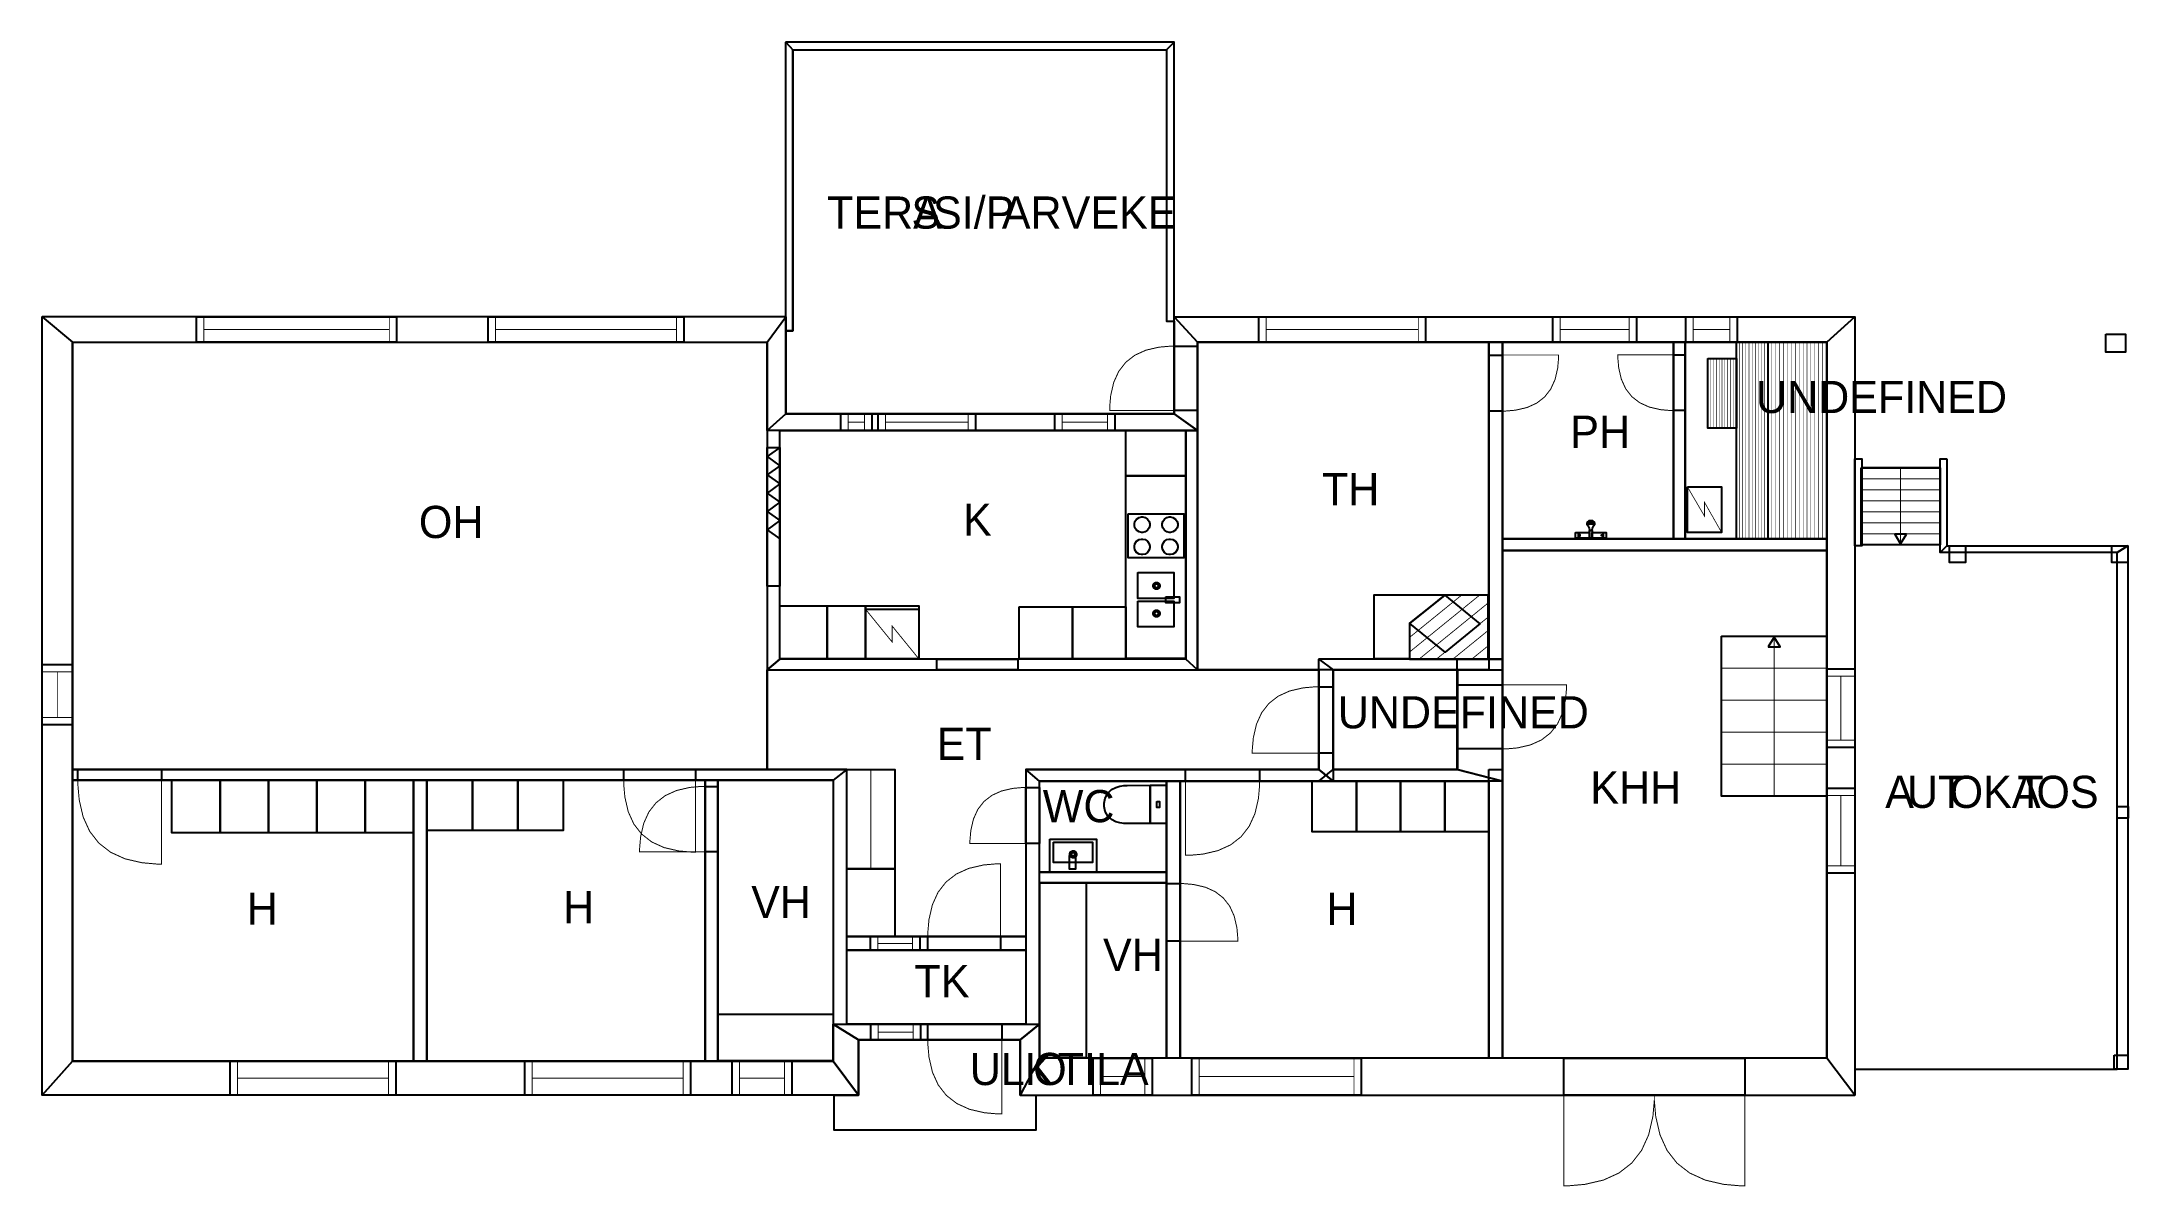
# Model space of a CAD drawing. Extents: x 1.4 to 23.7, y 0 to 12.2.
import ezdxf

# ---------------------------------------------------------------- set-up
doc = ezdxf.new("R2010")
doc.units = 0
doc.layers.get('0').update_dxf_attribs({"linetype": 'CONTINUOUS'})

msp = doc.modelspace()

# ---------------------------------------------------------------- texts
at = {"color": 0}
for s, p in [('TERA', (9.78535, 10.2342)), ('S', (10.6867, 10.2342)), ('SI/P', (10.9179, 10.2342)), ('ARVEKE', (11.6526, 10.2342)), ('UNDEFINED', (19.7089, 8.26511)), ('PH', (17.7247, 7.8935)), ('TH', (15.0724, 7.28036)), ('OH', (5.42507, 6.93022)), ('K', (11.2379, 6.95469)), ('UNDEFINED', (15.2415, 4.89782)), ('ET', (10.9561, 4.56121)), ('WC', (12.0898, 3.89571)), ('KHH', (17.9386, 4.09494)), ('A', (21.0892, 4.04801)), ('UT', (21.3225, 4.04801)), ('OKA', (21.7776, 4.04801)), ('T', (22.501, 4.04801)), ('OS', (22.7046, 4.04801)), ('H', (3.58729, 2.80128)), ('H', (6.96638, 2.81582)), ('VH', (8.97521, 2.87221)), ('H', (15.1193, 2.79968)), ('VH', (12.7337, 2.30864)), ('TK', (10.7193, 2.02658)), ('ULK', (11.3102, 1.08879)), ('O', (11.9878, 1.08879)), ('TILA', (12.2501, 1.08879))]:
    msp.add_text(s, height=0.34375, dxfattribs=at).set_placement(p)

# ---------------------------------------------------------------- linework, layer by layer
at = {"color": 0}
for points, const_width in [([(9.41812, 12.144), (13.4104, 12.144), (13.4938, 12.2273), (9.34521, 12.2273), (9.41812, 12.144)], 0.002083), ([(9.34521, 9.14274), (9.34521, 12.2273), (9.41812, 12.144), (9.41812, 9.14274), (9.34521, 9.14274)], 0.002083), ([(13.4104, 12.144), (13.4104, 9.24511), (13.4938, 9.24511), (13.4938, 12.2273), (13.4104, 12.144)], 0.002083), ([(9.34521, 9.29118), (1.40147, 9.29118), (1.72439, 9.02035), (9.14729, 9.02035), (9.34521, 9.29118)], 0.002083), ([(1.72439, 9.02035), (1.72439, 1.34543), (1.40147, 0.980849), (1.40147, 9.29118), (1.72439, 9.02035)], 0.002083), ([(3.05018, 9.29118), (5.1875, 9.29118), (5.1875, 9.02035), (3.05018, 9.02035), (3.05018, 9.29118)], 0.010417), ([(3.05018, 9.29118), (5.1875, 9.29118), (5.1875, 9.02035), (3.05018, 9.02035), (3.05018, 9.29118)], 0.010417), ([(6.16644, 9.29118), (8.25646, 9.29118), (8.25646, 9.02035), (6.16644, 9.02035), (6.16644, 9.29118)], 0.010417), ([(6.16644, 9.29118), (8.25646, 9.29118), (8.25646, 9.02035), (6.16644, 9.02035), (6.16644, 9.29118)], 0.010417), ([(9.14729, 8.07856), (9.14729, 9.02035), (9.34521, 9.29118), (9.34521, 8.25564), (9.14729, 8.07856)], 0.002083), ([(20.4642, 9.02035), (13.7423, 9.02035), (13.4921, 9.29118), (20.7663, 9.29118), (20.4642, 9.02035)], 0.002083), ([(13.7423, 9.02035), (13.7423, 8.07856), (13.4921, 8.25564), (13.4921, 9.29118), (13.7423, 9.02035)], 0.002083), ([(14.399, 9.29118), (16.1799, 9.29118), (16.1799, 9.02035), (14.399, 9.02035), (14.399, 9.29118)], 0.010417), ([(14.399, 9.29118), (16.1799, 9.29118), (16.1799, 9.02035), (14.399, 9.02035), (14.399, 9.29118)], 0.010417), ([(17.5385, 9.29118), (18.4318, 9.29118), (18.4318, 9.02035), (17.5385, 9.02035), (17.5385, 9.29118)], 0.010417), ([(17.5385, 9.29118), (18.4318, 9.29118), (18.4318, 9.02035), (17.5385, 9.02035), (17.5385, 9.29118)], 0.010417), ([(18.9586, 9.29118), (19.5069, 9.29118), (19.5069, 9.02035), (18.9586, 9.02035), (18.9586, 9.29118)], 0.010417), ([(18.9586, 9.29118), (19.5069, 9.29118), (19.5069, 9.02035), (18.9586, 9.02035), (18.9586, 9.29118)], 0.010417), ([(20.4642, 1.37668), (20.4642, 9.02035), (20.7663, 9.29118), (20.7663, 0.980849), (20.4642, 1.37668)], 0.002083), ([(13.4921, 8.97922), (13.4518, 8.97922), (13.331, 8.96853), (13.1913, 8.93631), (13.0732, 8.8826), (12.9766, 8.8074), (12.9014, 8.71078), (12.8477, 8.59261), (12.8155, 8.45301), (12.8048, 8.33219), (12.8048, 8.29189), (13.4921, 8.29189), (13.4921, 8.97922)], 0.010417), ([(13.4921, 8.97922), (13.7423, 8.97922), (13.7423, 8.29189), (13.4921, 8.29189), (13.4921, 8.97922)], 0.010417), ([(13.4921, 8.97922), (13.7423, 8.97922), (13.7423, 8.29189), (13.4921, 8.29189), (13.4921, 8.97922)], 0.010417), ([(16.8554, 9.02035), (17.0012, 9.02035), (17.0012, 5.63857), (16.8554, 5.63857), (16.8554, 9.02035)], 0.002083), ([(18.8286, 9.02035), (18.9536, 9.02035), (18.9536, 6.92204), (18.8286, 6.92204), (18.8286, 9.02035)], 0.002083), ([(19.4999, 9.0204), (19.4999, 6.92176), (19.8354, 6.92176), (19.8354, 9.0204), (19.4999, 9.0204)], 0.010417), ([(19.8371, 9.0204), (19.8371, 6.92301), (20.4621, 6.92301), (20.4621, 9.0204), (19.8371, 9.0204)], 0.010417), ([(16.8554, 8.88482), (17.0012, 8.88482), (17.0012, 8.28651), (16.8554, 8.28651), (16.8554, 8.88482)], 0.010417), ([(16.8554, 8.88482), (17.0012, 8.88482), (17.0012, 8.28651), (16.8554, 8.28651), (16.8554, 8.88482)], 0.010417), ([(17.0012, 8.28651), (17.0362, 8.28651), (17.1414, 8.2959), (17.2629, 8.32394), (17.3658, 8.37067), (17.45, 8.43608), (17.5154, 8.52024), (17.5622, 8.6231), (17.5903, 8.74462), (17.5996, 8.84978), (17.5996, 8.88482), (17.0012, 8.88482), (17.0012, 8.28651)], 0.010417), ([(18.8286, 8.29189), (18.7936, 8.29189), (18.6889, 8.30122), (18.5679, 8.32915), (18.4656, 8.37571), (18.3818, 8.44081), (18.3167, 8.52458), (18.2701, 8.62696), (18.2422, 8.74794), (18.2329, 8.85265), (18.2329, 8.88753), (18.8286, 8.88753), (18.8286, 8.29189)], 0.010417), ([(18.8286, 8.88753), (18.9536, 8.88753), (18.9536, 8.29189), (18.8286, 8.29189), (18.8286, 8.88753)], 0.010417), ([(18.8286, 8.88753), (18.9536, 8.88753), (18.9536, 8.29189), (18.8286, 8.29189), (18.8286, 8.88753)], 0.010417), ([(19.1925, 8.84799), (19.1925, 8.10433), (19.4989, 8.10433), (19.4989, 8.84799), (19.1925, 8.84799)], 0.010417), ([(13.7423, 8.07856), (9.14729, 8.07856), (9.34521, 8.25564), (13.4921, 8.25564), (13.7423, 8.07856)], 0.002083), ([(9.93321, 8.25564), (10.2625, 8.25564), (10.2625, 8.07856), (9.93321, 8.07856), (9.93321, 8.25564)], 0.010417), ([(9.93321, 8.25564), (10.2625, 8.25564), (10.2625, 8.07856), (9.93321, 8.07856), (9.93321, 8.25564)], 0.010417), ([(10.3308, 8.25564), (11.3695, 8.25564), (11.3695, 8.07856), (10.3308, 8.07856), (10.3308, 8.25564)], 0.010417), ([(10.3308, 8.25564), (11.3695, 8.25564), (11.3695, 8.07856), (10.3308, 8.07856), (10.3308, 8.25564)], 0.010417), ([(12.218, 8.25564), (12.8589, 8.25564), (12.8589, 8.07856), (12.218, 8.07856), (12.218, 8.25564)], 0.010417), ([(12.218, 8.25564), (12.8589, 8.25564), (12.8589, 8.07856), (12.218, 8.07856), (12.218, 8.25564)], 0.010417), ([(9.14729, 8.07856), (9.14729, 5.52399), (9.28271, 5.63857), (9.28271, 8.07856), (9.14729, 8.07856)], 0.002083), ([(12.9779, 8.07856), (12.9779, 7.59565), (13.616, 7.59565), (13.616, 8.07856), (12.9779, 8.07856)], 0.010417), ([(13.7423, 8.07856), (13.7423, 5.52399), (13.6173, 5.63857), (13.6173, 8.07856), (13.7423, 8.07856)], 0.002083), ([(9.14729, 7.8986), (9.28271, 7.8986), (9.28271, 6.41764), (9.14729, 6.41764), (9.14729, 7.8986)], 0.010417), ([(12.9771, 7.59571), (12.9771, 5.64236), (13.617, 5.64236), (13.617, 7.59571), (12.9771, 7.59571)], 0.010417), ([(20.7663, 7.77746), (20.8392, 7.77746), (20.8392, 6.84788), (20.7663, 6.84788), (20.7663, 7.77746)], 0.002083), ([(20.8312, 7.67919), (21.6758, 7.67919), (21.6758, 6.85721), (20.8312, 6.85721), (20.8312, 7.67919)], 0.010417), ([(21.7485, 7.77746), (21.7485, 6.84788), (21.6756, 6.77496), (21.6756, 7.77746), (21.7485, 7.77746)], 0.002083), ([(18.9767, 7.47575), (18.9767, 6.99013), (19.3412, 6.99013), (19.3412, 7.47575), (18.9767, 7.47575)], 0.008094), ([(13.003, 7.18815), (13.003, 6.71778), (13.596, 6.71778), (13.596, 7.18815), (13.003, 7.18815)], 0.010417), ([(13.1512, 6.99018), (13.1431, 6.99018), (13.1187, 6.99675), (13.0922, 7.0146), (13.0744, 7.04107), (13.0679, 7.06543), (13.0679, 7.07351), (13.0679, 7.08165), (13.0744, 7.10596), (13.0922, 7.13243), (13.1187, 7.15033), (13.1431, 7.15685), (13.1512, 7.15685), (13.1593, 7.15685), (13.1836, 7.15033), (13.2101, 7.13243), (13.228, 7.10596), (13.2345, 7.08165), (13.2345, 7.07351), (13.2345, 7.06543), (13.228, 7.04107), (13.2101, 7.0146), (13.1836, 6.99675), (13.1593, 6.99018), (13.1512, 6.99018)], 0.010417), ([(13.4475, 6.99018), (13.4393, 6.99018), (13.415, 6.99675), (13.3886, 7.0146), (13.3707, 7.04107), (13.3642, 7.06543), (13.3642, 7.07351), (13.3642, 7.08165), (13.3707, 7.10596), (13.3886, 7.13243), (13.415, 7.15033), (13.4393, 7.15685), (13.4475, 7.15685), (13.4556, 7.15685), (13.4799, 7.15033), (13.5064, 7.13243), (13.5242, 7.10596), (13.5308, 7.08165), (13.5308, 7.07351), (13.5308, 7.06543), (13.5242, 7.04107), (13.5064, 7.0146), (13.4799, 6.99675), (13.4556, 6.99018), (13.4475, 6.99018)], 0.010417), ([(13.1512, 6.75299), (13.1431, 6.75299), (13.1187, 6.75956), (13.0922, 6.7774), (13.0744, 6.80393), (13.0679, 6.82824), (13.0679, 6.83632), (13.0679, 6.84446), (13.0744, 6.86882), (13.0922, 6.89529), (13.1187, 6.91314), (13.1431, 6.91965), (13.1512, 6.91965), (13.1593, 6.91965), (13.1836, 6.91314), (13.2101, 6.89529), (13.228, 6.86882), (13.2345, 6.84446), (13.2345, 6.83632), (13.2345, 6.82824), (13.228, 6.80393), (13.2101, 6.7774), (13.1836, 6.75956), (13.1593, 6.75299), (13.1512, 6.75299)], 0.010417), ([(13.4475, 6.75299), (13.4393, 6.75299), (13.415, 6.75956), (13.3886, 6.7774), (13.3707, 6.80393), (13.3642, 6.82824), (13.3642, 6.83632), (13.3642, 6.84446), (13.3707, 6.86882), (13.3886, 6.89529), (13.415, 6.91314), (13.4393, 6.91965), (13.4475, 6.91965), (13.4556, 6.91965), (13.4799, 6.91314), (13.5064, 6.89529), (13.5242, 6.86882), (13.5308, 6.84446), (13.5308, 6.83632), (13.5308, 6.82824), (13.5242, 6.80393), (13.5064, 6.7774), (13.4799, 6.75956), (13.4556, 6.75299), (13.4475, 6.75299)], 0.010417), ([(17.0012, 6.92204), (20.4642, 6.92204), (20.4642, 6.79704), (17.0012, 6.79704), (17.0012, 6.92204)], 0.002083), ([(17.78, 6.99078), (17.8154, 6.99078), (17.8154, 6.92719), (17.78, 6.92719), (17.78, 6.99078)], 0.010417), ([(17.8154, 6.95953), (17.8186, 6.95833), (17.8282, 6.95443), (17.831, 6.95324), (17.831, 6.95324), (17.831, 6.95469), (17.831, 6.95899), (17.831, 6.96332), (17.831, 6.96474), (17.831, 6.96474), (17.8286, 6.96408), (17.8186, 6.96072), (17.8154, 6.95953)], 0.010417), ([(17.8143, 6.99078), (17.9311, 6.99078), (17.9311, 6.92719), (17.8143, 6.92719), (17.8143, 6.99078)], 0.010417), ([(17.9592, 6.92719), (17.9311, 6.92719), (17.9311, 7.01053), (17.9381, 7.01053), (17.9539, 7.01053), (17.9592, 7.01053), (17.9592, 6.98969), (17.9592, 6.94282), (17.9592, 6.92719)], 0.010417), ([(17.9592, 6.99078), (18.0758, 6.99078), (18.0758, 6.92719), (17.9592, 6.92719), (17.9592, 6.99078)], 0.010417), ([(18.0758, 6.95953), (18.0725, 6.95828), (18.0629, 6.95443), (18.0601, 6.95324), (18.0601, 6.95324), (18.0601, 6.95469), (18.0601, 6.95899), (18.0601, 6.96332), (18.0601, 6.96474), (18.0601, 6.96474), (18.0625, 6.96408), (18.0725, 6.96072), (18.0758, 6.95953)], 0.010417), ([(18.0758, 6.99078), (18.1092, 6.99078), (18.1092, 6.92719), (18.0758, 6.92719), (18.0758, 6.99078)], 0.010417), ([(21.7485, 6.84788), (23.6819, 6.84788), (23.5674, 6.77496), (21.6756, 6.77496), (21.7485, 6.84788)], 0.002083), ([(23.6819, 6.84788), (23.6819, 1.25949), (23.5674, 1.25949), (23.5674, 6.77496), (23.6819, 6.84788)], 0.002083), ([(13.1056, 6.56304), (13.1056, 6.28635), (13.4905, 6.28635), (13.4905, 6.56304), (13.1056, 6.56304)], 0.010417), ([(13.1047, 6.25722), (13.1047, 5.98053), (13.4894, 5.98053), (13.4894, 6.25722), (13.1047, 6.25722)], 0.010417), ([(13.3047, 6.38385), (13.2982, 6.38385), (13.2789, 6.39453), (13.2682, 6.4139), (13.2682, 6.42031), (13.2682, 6.42676), (13.2789, 6.44613), (13.2982, 6.45676), (13.3047, 6.45676), (13.3111, 6.45676), (13.3305, 6.44613), (13.3412, 6.42676), (13.3412, 6.42031), (13.3412, 6.4139), (13.3305, 6.39453), (13.3111, 6.38385), (13.3047, 6.38385)], 0.008333), ([(13.3047, 6.39947), (13.301, 6.39947), (13.2899, 6.4056), (13.2839, 6.41667), (13.2839, 6.42031), (13.2839, 6.42399), (13.2899, 6.43506), (13.301, 6.44114), (13.3047, 6.44114), (13.3083, 6.44114), (13.3194, 6.43506), (13.3255, 6.42399), (13.3255, 6.42031), (13.3255, 6.41667), (13.3194, 6.4056), (13.3083, 6.39947), (13.3047, 6.39947)], 0.008333), ([(13.4042, 6.30094), (13.4042, 6.23844), (13.55, 6.23844), (13.55, 6.30094), (13.4042, 6.30094)], 0.010417), ([(16.3867, 6.32226), (16.0074, 6.02197), (16.0061, 5.63867), (15.63, 5.63867), (15.63, 6.32449), (16.3867, 6.32226)], 0.010417), ([(16.0072, 6.01731), (16.0072, 5.63861), (16.8486, 5.63861), (16.8486, 6.32189), (16.3861, 6.32189), (16.0072, 6.01731)], 0.00911), ([(16.3832, 6.31972), (16.7601, 6.01476), (16.3875, 5.71326), (16.0106, 6.01828), (16.3832, 6.31972)], 0.00911), ([(9.28267, 6.20714), (9.7856, 6.20714), (9.7856, 5.63976), (9.28267, 5.63976), (9.28267, 6.20714)], 0.010417), ([(9.7856, 6.20714), (10.1953, 6.20714), (10.1953, 5.63976), (9.7856, 5.63976), (9.7856, 6.20714)], 0.010417), ([(10.1953, 6.20643), (10.767, 6.20643), (10.767, 5.63906), (10.1953, 5.63906), (10.1953, 6.20643)], 0.009529), ([(10.1953, 6.20643), (10.767, 6.20643), (10.767, 6.16862), (10.1953, 6.16862), (10.1953, 6.20643)], 0.009529), ([(11.8387, 6.19467), (12.4079, 6.19467), (12.4079, 5.64068), (11.8387, 5.64068), (11.8387, 6.19467)], 0.010417), ([(12.4079, 6.19467), (12.9771, 6.19467), (12.9771, 5.64068), (12.4079, 5.64068), (12.4079, 6.19467)], 0.010417), ([(13.3047, 6.08772), (13.2982, 6.08772), (13.2789, 6.09842), (13.2682, 6.11778), (13.2682, 6.12418), (13.2682, 6.13064), (13.2789, 6.15001), (13.2982, 6.16064), (13.3047, 6.16064), (13.3111, 6.16064), (13.3305, 6.15001), (13.3412, 6.13064), (13.3412, 6.12418), (13.3412, 6.11778), (13.3305, 6.09842), (13.3111, 6.08772), (13.3047, 6.08772)], 0.008333), ([(13.3047, 6.10335), (13.301, 6.10335), (13.2899, 6.10949), (13.2839, 6.12056), (13.2839, 6.12418), (13.2839, 6.12788), (13.2899, 6.13894), (13.301, 6.14501), (13.3047, 6.14501), (13.3083, 6.14501), (13.3194, 6.13894), (13.3255, 6.12788), (13.3255, 6.12418), (13.3255, 6.12056), (13.3194, 6.10949), (13.3083, 6.10335), (13.3047, 6.10335)], 0.008333), ([(19.3412, 5.88265), (20.4642, 5.88265), (20.4642, 4.17399), (19.3412, 4.17399), (19.3412, 5.88265)], 0.010417), ([(1.40147, 5.58089), (1.72439, 5.58089), (1.72439, 4.93668), (1.40147, 4.93668), (1.40147, 5.58089)], 0.010417), ([(1.40147, 5.58089), (1.72439, 5.58089), (1.72439, 4.93668), (1.40147, 4.93668), (1.40147, 5.58089)], 0.010417), ([(13.6173, 5.63857), (9.28271, 5.63857), (9.14729, 5.52399), (13.7423, 5.52399), (13.6173, 5.63857)], 0.002083), ([(10.9569, 5.63857), (11.8233, 5.63857), (11.8233, 5.52399), (10.9569, 5.52399), (10.9569, 5.63857)], 0.010417), ([(17.0003, 5.63857), (15.0371, 5.63857), (15.1933, 5.52399), (17.0003, 5.52399), (17.0003, 5.63857)], 0.002083), ([(15.1933, 5.52399), (15.1933, 4.33376), (15.0371, 4.45876), (15.0371, 5.63857), (15.1933, 5.52399)], 0.002083), ([(17.0012, 5.63857), (17.0012, 4.33376), (16.5182, 4.45876), (16.5182, 5.63857), (17.0012, 5.63857)], 0.002083), ([(16.5182, 5.36182), (17.0012, 5.36182), (17.0012, 4.6785), (16.5182, 4.6785), (16.5182, 5.36182)], 0.010417), ([(16.5182, 5.36182), (17.0012, 5.36182), (17.0012, 4.6785), (16.5182, 4.6785), (16.5182, 5.36182)], 0.010417), ([(17.0012, 4.6785), (17.0412, 4.6785), (17.1614, 4.68918), (17.3001, 4.72125), (17.4176, 4.77463), (17.5137, 4.84933), (17.5885, 4.94542), (17.6418, 5.06288), (17.6739, 5.20167), (17.6846, 5.32178), (17.6846, 5.36182), (17.0012, 5.36182), (17.0012, 4.6785)], 0.010417), ([(20.4642, 5.53494), (20.7663, 5.53494), (20.7663, 4.69325), (20.4642, 4.69325), (20.4642, 5.53494)], 0.010417), ([(20.4642, 5.53494), (20.7663, 5.53494), (20.7663, 4.69325), (20.4642, 4.69325), (20.4642, 5.53494)], 0.010417), ([(15.0371, 5.34147), (14.9956, 5.34147), (14.871, 5.3304), (14.7269, 5.29719), (14.6051, 5.24181), (14.5054, 5.16428), (14.4279, 5.06461), (14.3725, 4.94276), (14.3393, 4.79883), (14.3282, 4.67421), (14.3282, 4.63265), (15.0371, 4.63265), (15.0371, 5.34147)], 0.010417), ([(15.0371, 5.34147), (15.1933, 5.34147), (15.1933, 4.63265), (15.0371, 4.63265), (15.0371, 5.34147)], 0.010417), ([(15.0371, 5.34147), (15.1933, 5.34147), (15.1933, 4.63265), (15.0371, 4.63265), (15.0371, 5.34147)], 0.010417), ([(1.72439, 4.45796), (9.99729, 4.45796), (9.85146, 4.34337), (1.72439, 4.34337), (1.72439, 4.45796)], 0.002083), ([(1.78271, 4.45796), (2.67708, 4.45796), (2.67708, 4.34337), (1.78271, 4.34337), (1.78271, 4.45796)], 0.010417), ([(1.78271, 4.45796), (2.67708, 4.45796), (2.67708, 4.34337), (1.78271, 4.34337), (1.78271, 4.45796)], 0.010417), ([(7.61356, 4.45796), (8.3801, 4.45796), (8.3801, 4.34337), (7.61356, 4.34337), (7.61356, 4.45796)], 0.010417), ([(7.61356, 4.45796), (8.3801, 4.45796), (8.3801, 4.34337), (7.61356, 4.34337), (7.61356, 4.45796)], 0.010417), ([(9.85146, 4.34337), (9.85146, 1.73839), (9.99729, 1.73839), (9.99729, 4.45796), (9.85146, 4.34337)], 0.002083), ([(9.9981, 4.45731), (9.9981, 3.39833), (10.508, 3.39833), (10.508, 4.45731), (9.9981, 4.45731)], 0.010417), ([(11.9099, 4.45876), (15.0371, 4.45876), (15.1933, 4.33376), (12.0557, 4.33376), (11.9099, 4.45876)], 0.002083), ([(12.0557, 1.73839), (12.0557, 4.33376), (11.9099, 4.45876), (11.9099, 1.73839), (12.0557, 1.73839)], 0.002083), ([(13.6147, 4.45876), (14.4058, 4.45876), (14.4058, 4.33376), (13.6147, 4.33376), (13.6147, 4.45876)], 0.010417), ([(13.6147, 4.45876), (14.4058, 4.45876), (14.4058, 4.33376), (13.6147, 4.33376), (13.6147, 4.45876)], 0.010417), ([(15.1933, 4.45876), (16.5182, 4.45876), (17.0012, 4.33376), (15.0371, 4.33376), (15.1933, 4.45876)], 0.002083), ([(16.8554, 4.45876), (17.0012, 4.45876), (17.0012, 1.37668), (16.8554, 1.37668), (16.8554, 4.45876)], 0.002083), ([(1.78271, 4.34337), (1.78271, 4.29101), (1.79665, 4.13379), (1.8386, 3.9521), (1.90847, 3.79839), (2.00629, 3.67264), (2.13206, 3.57482), (2.28575, 3.50493), (2.46744, 3.463), (2.62468, 3.449), (2.67708, 3.449), (2.67708, 4.34337), (1.78271, 4.34337)], 0.010417), ([(2.78483, 4.34337), (3.30111, 4.34337), (3.30111, 3.78087), (2.78483, 3.78087), (2.78483, 4.34337)], 0.010417), ([(3.30106, 4.34337), (3.81728, 4.34337), (3.81728, 3.78087), (3.30106, 3.78087), (3.30106, 4.34337)], 0.010417), ([(3.81728, 4.34337), (4.3335, 4.34337), (4.3335, 3.78087), (3.81728, 3.78087), (3.81728, 4.34337)], 0.010417), ([(4.3335, 4.34337), (4.84972, 4.34337), (4.84972, 3.78087), (4.3335, 3.78087), (4.3335, 4.34337)], 0.010417), ([(4.84967, 4.34337), (5.36594, 4.34337), (5.36594, 3.78087), (4.84967, 3.78087), (4.84967, 4.34337)], 0.010417), ([(5.36594, 4.34337), (5.51178, 4.34337), (5.51178, 1.34543), (5.36594, 1.34543), (5.36594, 4.34337)], 0.002083), ([(5.51178, 4.34321), (5.99675, 4.34321), (5.99675, 3.80735), (5.51178, 3.80735), (5.51178, 4.34321)], 0.010417), ([(5.99675, 4.34321), (6.48178, 4.34321), (6.48178, 3.80735), (5.99675, 3.80735), (5.99675, 4.34321)], 0.010417), ([(6.48178, 4.34321), (6.96679, 4.34321), (6.96679, 3.80735), (6.48178, 3.80735), (6.48178, 4.34321)], 0.010417), ([(7.61356, 4.34337), (7.61356, 4.2985), (7.62549, 4.16374), (7.66146, 4.00803), (7.72131, 3.87625), (7.80518, 3.76844), (7.91297, 3.68463), (8.04471, 3.62472), (8.20042, 3.58882), (8.33518, 3.57682), (8.3801, 3.57682), (8.3801, 4.34337), (7.61356, 4.34337)], 0.010417), ([(8.48356, 4.27815), (8.44249, 4.27815), (8.31939, 4.26725), (8.17719, 4.23443), (8.05681, 4.17974), (7.95833, 4.10314), (7.88172, 4.00467), (7.82704, 3.88433), (7.79422, 3.74208), (7.78331, 3.61903), (7.78331, 3.57796), (8.48356, 3.57796), (8.48356, 4.27815)], 0.010417), ([(8.48356, 4.27815), (8.61897, 4.27815), (8.61897, 3.57796), (8.48356, 3.57796), (8.48356, 4.27815)], 0.010417), ([(8.48356, 4.27815), (8.61897, 4.27815), (8.61897, 3.57796), (8.48356, 3.57796), (8.48356, 4.27815)], 0.010417), ([(8.48356, 4.34337), (8.61897, 4.34337), (8.61897, 1.34543), (8.48356, 1.34543), (8.48356, 4.34337)], 0.002083), ([(11.9099, 4.26628), (11.8748, 4.26628), (11.7698, 4.25694), (11.6483, 4.22894), (11.5456, 4.18224), (11.4615, 4.11686), (11.3961, 4.03276), (11.3494, 3.93001), (11.3214, 3.8086), (11.3121, 3.7035), (11.3121, 3.66846), (11.9099, 3.66846), (11.9099, 4.26628)], 0.010417), ([(11.9099, 4.26628), (12.0557, 4.26628), (12.0557, 3.66846), (11.9099, 3.66846), (11.9099, 4.26628)], 0.010417), ([(11.9099, 4.26628), (12.0557, 4.26628), (12.0557, 3.66846), (11.9099, 3.66846), (11.9099, 4.26628)], 0.010417), ([(12.9929, 3.88043), (12.9929, 3.88043), (12.9822, 3.88037), (12.954, 3.88194), (12.9142, 3.88803), (12.8686, 3.90121), (12.8229, 3.92437), (12.7831, 3.96029), (12.7549, 4.01167), (12.7443, 4.06386), (12.7443, 4.08122), (12.7443, 4.09924), (12.7549, 4.15326), (12.7831, 4.20643), (12.8229, 4.24365), (12.8686, 4.26768), (12.9142, 4.28147), (12.954, 4.28776), (12.9822, 4.2895), (12.9929, 4.28939), (12.9929, 4.28939), (13.2367, 4.29042), (13.2367, 3.88043), (12.9929, 3.88043)], 0.010252), ([(13.2367, 4.29042), (13.2367, 3.88043), (13.4069, 3.88043), (13.4069, 4.29042), (13.2367, 4.29042)], 0.010252), ([(13.4116, 4.33376), (13.5574, 4.33376), (13.5574, 1.37668), (13.4116, 1.37668), (13.4116, 4.33376)], 0.002083), ([(14.4058, 4.33376), (14.4058, 4.28743), (14.3935, 4.14839), (14.3564, 3.98768), (14.2946, 3.85172), (14.2081, 3.74046), (14.0968, 3.65392), (13.9608, 3.59212), (13.8001, 3.55501), (13.661, 3.54264), (13.6147, 3.54264), (13.6147, 4.33376), (14.4058, 4.33376)], 0.010417), ([(14.9692, 4.33311), (15.4407, 4.33311), (15.4407, 3.79156), (14.9692, 3.79156), (14.9692, 4.33311)], 0.010417), ([(15.4407, 4.33311), (15.9122, 4.33311), (15.9122, 3.79156), (15.4407, 3.79156), (15.4407, 4.33311)], 0.010417), ([(15.9124, 4.33311), (16.3839, 4.33311), (16.3839, 3.79156), (15.9124, 3.79156), (15.9124, 4.33311)], 0.010417), ([(16.3839, 4.33311), (16.8554, 4.33311), (16.8554, 3.79156), (16.3839, 3.79156), (16.3839, 4.33311)], 0.010417), ([(20.4642, 4.25776), (20.7663, 4.25776), (20.7663, 3.3514), (20.4642, 3.3514), (20.4642, 4.25776)], 0.010417), ([(20.4642, 4.25776), (20.7663, 4.25776), (20.7663, 3.3514), (20.4642, 3.3514), (20.4642, 4.25776)], 0.010417), ([(13.3075, 4.118), (13.3075, 4.05285), (13.3361, 4.05285), (13.3361, 4.118), (13.3075, 4.118)], 0.010252), ([(12.1641, 3.71451), (12.663, 3.71451), (12.663, 3.36356), (12.1641, 3.36356), (12.1641, 3.71451)], 0.010417), ([(12.2056, 3.68354), (12.6215, 3.68354), (12.6215, 3.46463), (12.2056, 3.46463), (12.2056, 3.68354)], 0.010417), ([(12.3771, 3.55192), (12.3771, 3.55838), (12.3877, 3.57775), (12.4071, 3.58838), (12.4135, 3.58838), (12.4199, 3.58838), (12.4393, 3.57775), (12.45, 3.55838), (12.45, 3.55192), (12.45, 3.54551), (12.4393, 3.52615), (12.4199, 3.51546), (12.4135, 3.51546), (12.4071, 3.51546), (12.3877, 3.52615), (12.3771, 3.54551), (12.3771, 3.55192)], 0.008333), ([(12.3927, 3.55192), (12.3927, 3.55561), (12.3988, 3.56668), (12.4098, 3.57275), (12.4135, 3.57275), (12.4172, 3.57275), (12.4282, 3.56668), (12.4343, 3.55561), (12.4343, 3.55192), (12.4343, 3.54829), (12.4282, 3.53722), (12.4172, 3.53108), (12.4135, 3.53108), (12.4098, 3.53108), (12.3988, 3.53722), (12.3927, 3.54829), (12.3927, 3.55192)], 0.008333), ([(9.9981, 3.39839), (9.9981, 2.67453), (10.508, 2.67453), (10.508, 3.39839), (9.9981, 3.39839)], 0.010417), ([(10.862, 2.67453), (10.862, 2.72006), (10.8741, 2.85656), (10.9105, 3.01432), (10.9712, 3.14785), (11.0562, 3.25706), (11.1654, 3.34196), (11.2988, 3.40267), (11.4566, 3.43907), (11.5932, 3.45117), (11.6387, 3.45117), (11.6387, 2.67453), (10.862, 2.67453)], 0.010417), ([(12.0557, 3.36253), (13.4116, 3.36253), (13.4116, 3.24794), (12.0557, 3.24794), (12.0557, 3.36253)], 0.002083), ([(12.3759, 3.53868), (12.4384, 3.53868), (12.4384, 3.39285), (12.3759, 3.39285), (12.3759, 3.53868)], 0.010417), ([(12.0578, 3.24799), (12.0578, 1.37853), (12.5548, 1.37853), (12.5548, 3.24799), (12.0578, 3.24799)], 0.010417), ([(13.4116, 3.24013), (13.5574, 3.24013), (13.5574, 2.6244), (13.4116, 2.6244), (13.4116, 3.24013)], 0.010417), ([(13.4116, 3.24013), (13.5574, 3.24013), (13.5574, 2.6244), (13.4116, 2.6244), (13.4116, 3.24013)], 0.010417), ([(13.5574, 3.24013), (13.5934, 3.24013), (13.7017, 3.23053), (13.8268, 3.20167), (13.9325, 3.1536), (14.0192, 3.08621), (14.0865, 2.99963), (14.1346, 2.89382), (14.1635, 2.76872), (14.1731, 2.66049), (14.1731, 2.6244), (13.5574, 2.6244), (13.5574, 3.24013)], 0.010417), ([(9.99729, 2.67453), (11.9099, 2.67453), (11.9099, 2.52869), (9.99729, 2.52869), (9.99729, 2.67453)], 0.002083), ([(10.2511, 2.67453), (10.7768, 2.67453), (10.7768, 2.52869), (10.2511, 2.52869), (10.2511, 2.67453)], 0.010417), ([(10.2511, 2.67453), (10.7768, 2.67453), (10.7768, 2.52869), (10.2511, 2.52869), (10.2511, 2.67453)], 0.010417), ([(10.862, 2.67453), (11.6387, 2.67453), (11.6387, 2.52869), (10.862, 2.52869), (10.862, 2.67453)], 0.010417), ([(10.862, 2.67453), (11.6387, 2.67453), (11.6387, 2.52869), (10.862, 2.52869), (10.862, 2.67453)], 0.010417), ([(8.61893, 1.84631), (9.84993, 1.84631), (9.84993, 1.3463), (8.61893, 1.3463), (8.61893, 1.84631)], 0.010417), ([(9.85146, 1.73839), (12.0557, 1.73839), (11.8474, 1.57172), (10.1223, 1.57172), (9.85146, 1.73839)], 0.002083), ([(9.85146, 1.34543), (9.85146, 1.73839), (10.1223, 1.57172), (10.1223, 0.980849), (9.85146, 1.34543)], 0.002083), ([(11.8474, 1.57172), (11.8474, 0.980849), (12.0168, 0.980849), (12.0168, 0.605849), (9.86143, 0.605849), (9.86143, 0.980849), (10.1223, 0.980849), (10.1223, 1.57172), (11.8474, 1.57172)], 0.002083), ([(10.2542, 1.73839), (10.7828, 1.73839), (10.7828, 1.57172), (10.2542, 1.57172), (10.2542, 1.73839)], 0.010417), ([(10.2542, 1.73839), (10.7828, 1.73839), (10.7828, 1.57172), (10.2542, 1.57172), (10.2542, 1.73839)], 0.010417), ([(10.862, 1.73839), (11.6529, 1.73839), (11.6529, 1.57172), (10.862, 1.57172), (10.862, 1.73839)], 0.010417), ([(10.862, 1.73839), (11.6529, 1.73839), (11.6529, 1.57172), (10.862, 1.57172), (10.862, 1.73839)], 0.010417), ([(10.862, 1.57172), (10.862, 1.52539), (10.8743, 1.38639), (10.9114, 1.22569), (10.9732, 1.08979), (11.0597, 0.978515), (11.171, 0.892036), (11.3069, 0.83024), (11.4676, 0.793132), (11.6066, 0.780761), (11.6529, 0.780761), (11.6529, 1.57172), (10.862, 1.57172)], 0.010417), ([(12.0557, 1.73839), (12.0557, 1.37668), (11.8474, 0.980849), (11.8474, 1.57172), (12.0557, 1.73839)], 0.002083), ([(1.72439, 1.34543), (9.85146, 1.34543), (10.1223, 0.980849), (1.40147, 0.980849), (1.72439, 1.34543)], 0.002083), ([(3.41064, 1.34543), (5.18033, 1.34543), (5.18033, 0.980849), (3.41064, 0.980849), (3.41064, 1.34543)], 0.010417), ([(3.41064, 1.34543), (5.18033, 1.34543), (5.18033, 0.980849), (3.41064, 0.980849), (3.41064, 1.34543)], 0.010417), ([(6.55647, 1.34543), (8.32553, 1.34543), (8.32553, 0.980849), (6.55647, 0.980849), (6.55647, 1.34543)], 0.010417), ([(6.55647, 1.34543), (8.32553, 1.34543), (8.32553, 0.980849), (6.55647, 0.980849), (6.55647, 1.34543)], 0.010417), ([(8.77219, 1.34543), (9.40907, 1.34543), (9.40907, 0.980849), (8.77219, 0.980849), (8.77219, 1.34543)], 0.010417), ([(8.77219, 1.34543), (9.40907, 1.34543), (9.40907, 0.980849), (8.77219, 0.980849), (8.77219, 1.34543)], 0.010417), ([(11.8474, 0.980849), (20.7663, 0.980849), (20.4642, 1.37668), (12.0557, 1.37668), (11.8474, 0.980849)], 0.002083), ([(12.6293, 1.37668), (13.2592, 1.37668), (13.2592, 0.980849), (12.6293, 0.980849), (12.6293, 1.37668)], 0.010417), ([(12.6293, 1.37668), (13.2592, 1.37668), (13.2592, 0.980849), (12.6293, 0.980849), (12.6293, 1.37668)], 0.010417), ([(13.6826, 1.37668), (15.4925, 1.37668), (15.4925, 0.980849), (13.6826, 0.980849), (13.6826, 1.37668)], 0.010417), ([(13.6826, 1.37668), (15.4925, 1.37668), (15.4925, 0.980849), (13.6826, 0.980849), (13.6826, 1.37668)], 0.010417), ([(17.6553, 1.37668), (19.59, 1.37668), (19.59, 0.980849), (17.6553, 0.980849), (17.6553, 1.37668)], 0.010417), ([(17.6553, 1.37668), (19.59, 1.37668), (19.59, 0.980849), (17.6553, 0.980849), (17.6553, 1.37668)], 0.010417), ([(18.6226, 0.980849), (18.6226, 0.924208), (18.6075, 0.754124), (18.5621, 0.557671), (18.4865, 0.391385), (18.3807, 0.255317), (18.2447, 0.149522), (18.0783, 0.073947), (17.8819, 0.028591), (17.7118, 0.013455), (17.6553, 0.013455), (17.6553, 0.980849), (18.6226, 0.980849)], 0.010417), ([(18.6226, 0.980849), (18.6226, 0.924208), (18.6376, 0.754124), (18.6831, 0.557671), (18.7586, 0.391385), (18.8644, 0.255317), (19.0006, 0.149522), (19.1668, 0.073947), (19.3632, 0.028591), (19.5333, 0.013455), (19.59, 0.013455), (19.59, 0.980849), (18.6226, 0.980849)], 0.010417)]:
    msp.add_lwpolyline(points, close=True, dxfattribs=dict(at, const_width=const_width))
at = {"color": 7}
for points, const_width in [([(9.34521, 8.25564), (9.34521, 9.14274), (9.41812, 9.14274), (9.41812, 12.144), (13.4104, 12.144), (13.4104, 9.24511), (13.4938, 9.24511), (13.4921, 8.25564), (9.34521, 8.25564)], 0.002083), ([(1.72439, 9.02035), (9.14729, 9.02035), (9.14729, 4.45796), (1.72439, 4.45796), (1.72439, 9.02035)], 0.002083), ([(13.7423, 9.02035), (16.8554, 9.02035), (16.8543, 5.52399), (13.7423, 5.52399), (13.7423, 9.02035)], 0.002083), ([(17.0012, 9.02035), (18.8286, 9.02035), (18.8286, 6.92204), (17.0012, 6.92204), (17.0012, 9.02035)], 0.002083), ([(18.9536, 9.02035), (20.4642, 9.02035), (20.4642, 6.92204), (18.9536, 6.92204), (18.9536, 9.02035)], 0.002083), ([(9.28271, 8.07856), (13.6173, 8.07856), (13.6173, 5.63857), (9.28271, 5.63857), (9.28271, 8.07856)], 0.002083), ([(9.14729, 7.8986), (9.28271, 7.8986), (9.28271, 6.41764), (9.14729, 6.41764), (9.14729, 7.8986)], 0.010417), ([(20.8392, 7.67919), (20.8392, 6.84788), (20.7663, 6.84788), (20.7663, 1.25879), (23.5674, 1.25949), (23.5674, 6.77496), (21.6756, 6.77496), (21.6758, 7.67919), (20.8392, 7.67919)], 0.002083), ([(17.0012, 6.79704), (20.4642, 6.79704), (20.4642, 1.37668), (17.0012, 1.37668), (17.0012, 6.79704)], 0.002083), ([(10.9569, 5.63857), (11.8233, 5.63857), (11.8233, 5.52399), (10.9569, 5.52399), (10.9569, 5.63857)], 0.010417), ([(15.0371, 4.45876), (11.9099, 4.45876), (11.9099, 2.67453), (9.99729, 2.67453), (9.99729, 4.45796), (9.14729, 4.45796), (9.14729, 5.52399), (15.0371, 5.52399), (15.0371, 4.45876)], 0.002083), ([(15.1933, 5.52399), (16.5189, 5.52399), (16.5189, 4.45876), (15.1933, 4.45876), (15.1933, 5.52399)], 0.002083), ([(1.72439, 4.34337), (5.36594, 4.34337), (5.36594, 1.34543), (1.72439, 1.34543), (1.72439, 4.34337)], 0.002083), ([(5.51178, 4.34337), (8.48356, 4.34337), (8.48356, 1.34543), (5.51178, 1.34543), (5.51178, 4.34337)], 0.002083), ([(8.61897, 4.34337), (9.85146, 4.34337), (9.85146, 1.34543), (8.61897, 1.34543), (8.61897, 4.34337)], 0.002083), ([(12.0557, 4.33376), (13.4116, 4.33376), (13.4116, 3.36253), (12.0557, 3.36253), (12.0557, 4.33376)], 0.002083), ([(13.5574, 4.33376), (16.8554, 4.33376), (16.8554, 1.37668), (13.5574, 1.37668), (13.5574, 4.33376)], 0.002083), ([(12.0557, 3.24794), (13.4116, 3.24794), (13.4116, 1.37668), (12.0557, 1.37668), (12.0557, 3.24794)], 0.002083), ([(9.99729, 2.52869), (11.9099, 2.52869), (11.9099, 1.73839), (9.99729, 1.73839), (9.99729, 2.52869)], 0.002083)]:
    msp.add_lwpolyline(points, close=True, dxfattribs=dict(at, const_width=const_width))
for points in [[(9.34521, 9.14274), (9.34521, 12.2273), (9.41812, 12.144), (9.41812, 9.14274), (9.34521, 9.14274)], [(9.41812, 12.144), (13.4104, 12.144), (13.4938, 12.2273), (9.34521, 12.2273), (9.41812, 12.144)], [(9.34521, 8.25564), (9.34521, 9.14274), (9.41812, 9.14274), (9.41812, 12.144), (13.4104, 12.144), (13.4104, 9.24511), (13.4938, 9.24511), (13.4921, 8.25564), (9.34521, 8.25564)], [(13.4104, 12.144), (13.4104, 9.24511), (13.4938, 9.24511), (13.4938, 12.2273), (13.4104, 12.144)], [(3.05018, 9.29118), (5.1875, 9.29118), (5.1875, 9.02035), (3.05018, 9.02035), (3.05018, 9.29118)], [(3.05018, 9.29118), (5.1875, 9.29118), (5.1875, 9.02035), (3.05018, 9.02035), (3.05018, 9.29118)], [(6.16644, 9.29118), (8.25646, 9.29118), (8.25646, 9.02035), (6.16644, 9.02035), (6.16644, 9.29118)], [(6.16644, 9.29118), (8.25646, 9.29118), (8.25646, 9.02035), (6.16644, 9.02035), (6.16644, 9.29118)], [(14.399, 9.29118), (16.1799, 9.29118), (16.1799, 9.02035), (14.399, 9.02035), (14.399, 9.29118)], [(14.399, 9.29118), (16.1799, 9.29118), (16.1799, 9.02035), (14.399, 9.02035), (14.399, 9.29118)], [(17.5385, 9.29118), (18.4318, 9.29118), (18.4318, 9.02035), (17.5385, 9.02035), (17.5385, 9.29118)], [(17.5385, 9.29118), (18.4318, 9.29118), (18.4318, 9.02035), (17.5385, 9.02035), (17.5385, 9.29118)], [(18.9586, 9.29118), (19.5069, 9.29118), (19.5069, 9.02035), (18.9586, 9.02035), (18.9586, 9.29118)], [(18.9586, 9.29118), (19.5069, 9.29118), (19.5069, 9.02035), (18.9586, 9.02035), (18.9586, 9.29118)], [(1.72439, 9.02035), (9.14729, 9.02035), (9.14729, 4.45796), (1.72439, 4.45796), (1.72439, 9.02035)], [(13.4921, 8.97922), (13.7423, 8.97922), (13.7423, 8.29189), (13.4921, 8.29189), (13.4921, 8.97922)], [(13.4921, 8.97922), (13.7423, 8.97922), (13.7423, 8.29189), (13.4921, 8.29189), (13.4921, 8.97922)], [(13.7423, 9.02035), (16.8554, 9.02035), (16.8543, 5.52399), (13.7423, 5.52399), (13.7423, 9.02035)], [(17.0012, 9.02035), (18.8286, 9.02035), (18.8286, 6.92204), (17.0012, 6.92204), (17.0012, 9.02035)], [(18.9536, 9.02035), (20.4642, 9.02035), (20.4642, 6.92204), (18.9536, 6.92204), (18.9536, 9.02035)], [(19.4999, 9.0204), (19.8354, 9.0204), (19.8354, 6.92176), (19.4999, 6.92176), (19.4999, 9.0204)], [(19.8371, 9.0204), (20.4621, 9.0204), (20.4621, 6.92301), (19.8371, 6.92301), (19.8371, 9.0204)], [(16.8554, 8.88482), (17.0012, 8.88482), (17.0012, 8.28651), (16.8554, 8.28651), (16.8554, 8.88482)], [(16.8554, 8.88482), (17.0012, 8.88482), (17.0012, 8.28651), (16.8554, 8.28651), (16.8554, 8.88482)], [(18.8286, 8.88753), (18.9536, 8.88753), (18.9536, 8.29189), (18.8286, 8.29189), (18.8286, 8.88753)], [(18.8286, 8.88753), (18.9536, 8.88753), (18.9536, 8.29189), (18.8286, 8.29189), (18.8286, 8.88753)], [(19.1925, 8.84799), (19.4989, 8.84799), (19.4989, 8.10433), (19.1925, 8.10433), (19.1925, 8.84799)], [(9.93321, 8.25564), (10.2625, 8.25564), (10.2625, 8.07856), (9.93321, 8.07856), (9.93321, 8.25564)], [(9.93321, 8.25564), (10.2625, 8.25564), (10.2625, 8.07856), (9.93321, 8.07856), (9.93321, 8.25564)], [(10.3308, 8.25564), (11.3695, 8.25564), (11.3695, 8.07856), (10.3308, 8.07856), (10.3308, 8.25564)], [(10.3308, 8.25564), (11.3695, 8.25564), (11.3695, 8.07856), (10.3308, 8.07856), (10.3308, 8.25564)], [(12.218, 8.25564), (12.8589, 8.25564), (12.8589, 8.07856), (12.218, 8.07856), (12.218, 8.25564)], [(12.218, 8.25564), (12.8589, 8.25564), (12.8589, 8.07856), (12.218, 8.07856), (12.218, 8.25564)], [(9.28271, 8.07856), (13.6173, 8.07856), (13.6173, 5.63857), (9.28271, 5.63857), (9.28271, 8.07856)], [(12.9779, 8.07856), (13.616, 8.07856), (13.616, 7.59565), (12.9779, 7.59565), (12.9779, 8.07856)], [(9.14729, 7.8986), (9.28271, 7.8986), (9.28271, 6.41764), (9.14729, 6.41764), (9.14729, 7.8986)], [(9.14729, 7.8986), (9.28271, 7.8986), (9.28271, 6.41764), (9.14729, 6.41764), (9.14729, 7.8986)], [(9.28271, 7.8986), (9.14729, 7.80089), (9.28271, 7.70307), (9.14729, 7.60536), (9.28271, 7.50765), (9.14729, 7.40983), (9.28271, 7.31213), (9.14729, 7.21442), (9.28271, 7.1166), (9.14729, 7.01888), (9.28271, 6.92117)], [(12.9771, 7.59571), (13.617, 7.59571), (13.617, 5.64236), (12.9771, 5.64236), (12.9771, 7.59571)], [(20.7663, 7.77746), (20.8392, 7.77746), (20.8392, 6.84788), (20.7663, 6.84788), (20.7663, 7.77746)], [(20.8392, 7.67919), (20.8392, 6.84788), (20.7663, 6.84788), (20.7663, 1.25879), (23.5674, 1.25949), (23.5674, 6.77496), (21.6756, 6.77496), (21.6758, 7.67919), (20.8392, 7.67919)], [(20.8312, 7.67919), (21.6758, 7.67919), (21.6758, 6.85721), (20.8312, 6.85721), (20.8312, 7.67919)], [(21.7485, 7.77746), (21.7485, 6.84788), (21.6756, 6.77496), (21.6756, 7.77746), (21.7485, 7.77746)], [(18.9767, 7.47575), (19.3412, 7.47575), (19.3412, 6.99013), (18.9767, 6.99013), (18.9767, 7.47575)], [(13.003, 7.18815), (13.596, 7.18815), (13.596, 6.71778), (13.003, 6.71778), (13.003, 7.18815)], [(13.1512, 6.99018), (13.1431, 6.99018), (13.1187, 6.99675), (13.0922, 7.0146), (13.0744, 7.04107), (13.0679, 7.06543), (13.0679, 7.07351), (13.0679, 7.08165), (13.0744, 7.10596), (13.0922, 7.13243), (13.1187, 7.15033), (13.1431, 7.15685), (13.1512, 7.15685), (13.1593, 7.15685), (13.1836, 7.15033), (13.2101, 7.13243), (13.228, 7.10596), (13.2345, 7.08165), (13.2345, 7.07351), (13.2345, 7.06543), (13.228, 7.04107), (13.2101, 7.0146), (13.1836, 6.99675), (13.1593, 6.99018), (13.1512, 6.99018)], [(13.4475, 6.99018), (13.4393, 6.99018), (13.415, 6.99675), (13.3886, 7.0146), (13.3707, 7.04107), (13.3642, 7.06543), (13.3642, 7.07351), (13.3642, 7.08165), (13.3707, 7.10596), (13.3886, 7.13243), (13.415, 7.15033), (13.4393, 7.15685), (13.4475, 7.15685), (13.4556, 7.15685), (13.4799, 7.15033), (13.5064, 7.13243), (13.5242, 7.10596), (13.5308, 7.08165), (13.5308, 7.07351), (13.5308, 7.06543), (13.5242, 7.04107), (13.5064, 7.0146), (13.4799, 6.99675), (13.4556, 6.99018), (13.4475, 6.99018)], [(13.1512, 6.75299), (13.1431, 6.75299), (13.1187, 6.75956), (13.0922, 6.7774), (13.0744, 6.80393), (13.0679, 6.82824), (13.0679, 6.83632), (13.0679, 6.84446), (13.0744, 6.86882), (13.0922, 6.89529), (13.1187, 6.91314), (13.1431, 6.91965), (13.1512, 6.91965), (13.1593, 6.91965), (13.1836, 6.91314), (13.2101, 6.89529), (13.228, 6.86882), (13.2345, 6.84446), (13.2345, 6.83632), (13.2345, 6.82824), (13.228, 6.80393), (13.2101, 6.7774), (13.1836, 6.75956), (13.1593, 6.75299), (13.1512, 6.75299)], [(13.4475, 6.75299), (13.4393, 6.75299), (13.415, 6.75956), (13.3886, 6.7774), (13.3707, 6.80393), (13.3642, 6.82824), (13.3642, 6.83632), (13.3642, 6.84446), (13.3707, 6.86882), (13.3886, 6.89529), (13.415, 6.91314), (13.4393, 6.91965), (13.4475, 6.91965), (13.4556, 6.91965), (13.4799, 6.91314), (13.5064, 6.89529), (13.5242, 6.86882), (13.5308, 6.84446), (13.5308, 6.83632), (13.5308, 6.82824), (13.5242, 6.80393), (13.5064, 6.7774), (13.4799, 6.75956), (13.4556, 6.75299), (13.4475, 6.75299)], [(17.78, 6.99078), (17.8154, 6.99078), (17.8154, 6.92719), (17.78, 6.92719), (17.78, 6.99078)], [(17.8143, 6.99078), (17.9311, 6.99078), (17.9311, 6.92719), (17.8143, 6.92719), (17.8143, 6.99078)], [(17.8154, 6.95953), (17.8186, 6.95833), (17.8282, 6.95443), (17.831, 6.95324), (17.831, 6.95324), (17.831, 6.95469), (17.831, 6.95899), (17.831, 6.96332), (17.831, 6.96474), (17.831, 6.96474), (17.8286, 6.96408), (17.8186, 6.96072), (17.8154, 6.95953)], [(17.9592, 7.01053), (17.9592, 7.01688), (17.9628, 7.03581), (17.9726, 7.05821), (17.9758, 7.06261), (17.9768, 7.06418), (17.9869, 7.07883), (17.9872, 7.08035), (17.9878, 7.08322), (17.9836, 7.09978), (17.9669, 7.11263), (17.9612, 7.11367), (17.9599, 7.11393), (17.9483, 7.11469), (17.9446, 7.11469), (17.9456, 7.11469), (17.9414, 7.11469), (17.9303, 7.11393), (17.9289, 7.11367), (17.9232, 7.11263), (17.9065, 7.09978), (17.9024, 7.08322), (17.9029, 7.08035), (17.9031, 7.07883), (17.9133, 7.06418), (17.9143, 7.06261), (17.9174, 7.05821), (17.9274, 7.03581), (17.9311, 7.01688), (17.9311, 7.01053)], [(17.9872, 7.08138), (17.9869, 7.08192), (17.9751, 7.09207), (17.9514, 7.10118), (17.9435, 7.10118), (17.9372, 7.10097), (17.9146, 7.09169), (17.9033, 7.08192), (17.9029, 7.08138)], [(17.9592, 6.92719), (17.9311, 6.92719), (17.9311, 7.01053), (17.9381, 7.01053), (17.9539, 7.01053), (17.9592, 7.01053), (17.9592, 6.98969), (17.9592, 6.94282), (17.9592, 6.92719)], [(17.9592, 6.99078), (18.0758, 6.99078), (18.0758, 6.92719), (17.9592, 6.92719), (17.9592, 6.99078)], [(18.0758, 6.95953), (18.0725, 6.95828), (18.0629, 6.95443), (18.0601, 6.95324), (18.0601, 6.95324), (18.0601, 6.95469), (18.0601, 6.95899), (18.0601, 6.96332), (18.0601, 6.96474), (18.0601, 6.96474), (18.0625, 6.96408), (18.0725, 6.96072), (18.0758, 6.95953)], [(18.0758, 6.99078), (18.1092, 6.99078), (18.1092, 6.92719), (18.0758, 6.92719), (18.0758, 6.99078)], [(17.0012, 6.79704), (20.4642, 6.79704), (20.4642, 1.37668), (17.0012, 1.37668), (17.0012, 6.79704)], [(21.7485, 6.84788), (23.6819, 6.84788), (23.5674, 6.77496), (21.6756, 6.77496), (21.7485, 6.84788)], [(23.6819, 6.84788), (23.6819, 1.25949), (23.5674, 1.25949), (23.5674, 6.77496), (23.6819, 6.84788)], [(13.1056, 6.56304), (13.4905, 6.56304), (13.4905, 6.28635), (13.1056, 6.28635), (13.1056, 6.56304)], [(13.1047, 6.25722), (13.4894, 6.25722), (13.4894, 5.98053), (13.1047, 5.98053), (13.1047, 6.25722)], [(13.3047, 6.38385), (13.2982, 6.38385), (13.2789, 6.39453), (13.2682, 6.4139), (13.2682, 6.42031), (13.2682, 6.42676), (13.2789, 6.44613), (13.2982, 6.45676), (13.3047, 6.45676), (13.3111, 6.45676), (13.3305, 6.44613), (13.3412, 6.42676), (13.3412, 6.42031), (13.3412, 6.4139), (13.3305, 6.39453), (13.3111, 6.38385), (13.3047, 6.38385)], [(13.3047, 6.39947), (13.301, 6.39947), (13.2899, 6.4056), (13.2839, 6.41667), (13.2839, 6.42031), (13.2839, 6.42399), (13.2899, 6.43506), (13.301, 6.44114), (13.3047, 6.44114), (13.3083, 6.44114), (13.3194, 6.43506), (13.3255, 6.42399), (13.3255, 6.42031), (13.3255, 6.41667), (13.3194, 6.4056), (13.3083, 6.39947), (13.3047, 6.39947)], [(13.4042, 6.30094), (13.55, 6.30094), (13.55, 6.23844), (13.4042, 6.23844), (13.4042, 6.30094)], [(16.3867, 6.32226), (16.0074, 6.02197), (16.0061, 5.63867), (15.63, 5.63867), (15.63, 6.32449), (16.3867, 6.32226)], [(16.0072, 6.01731), (16.0072, 5.63861), (16.8486, 5.63861), (16.8486, 6.32189), (16.3861, 6.32189), (16.0072, 6.01731)], [(16.3832, 6.31972), (16.7601, 6.01476), (16.3875, 5.71326), (16.0106, 6.01828), (16.3832, 6.31972)], [(9.28267, 6.20714), (9.7856, 6.20714), (9.7856, 5.63976), (9.28267, 5.63976), (9.28267, 6.20714)], [(9.7856, 6.20714), (10.1953, 6.20714), (10.1953, 5.63976), (9.7856, 5.63976), (9.7856, 6.20714)], [(10.1953, 6.20643), (10.767, 6.20643), (10.767, 5.63906), (10.1953, 5.63906), (10.1953, 6.20643)], [(10.1953, 6.20643), (10.767, 6.20643), (10.767, 6.16862), (10.1953, 6.16862), (10.1953, 6.20643)], [(11.8387, 6.19467), (12.4079, 6.19467), (12.4079, 5.64068), (11.8387, 5.64068), (11.8387, 6.19467)], [(12.4079, 6.19467), (12.9771, 6.19467), (12.9771, 5.64068), (12.4079, 5.64068), (12.4079, 6.19467)], [(13.3047, 6.08772), (13.2982, 6.08772), (13.2789, 6.09842), (13.2682, 6.11778), (13.2682, 6.12418), (13.2682, 6.13064), (13.2789, 6.15001), (13.2982, 6.16064), (13.3047, 6.16064), (13.3111, 6.16064), (13.3305, 6.15001), (13.3412, 6.13064), (13.3412, 6.12418), (13.3412, 6.11778), (13.3305, 6.09842), (13.3111, 6.08772), (13.3047, 6.08772)], [(13.3047, 6.10335), (13.301, 6.10335), (13.2899, 6.10949), (13.2839, 6.12056), (13.2839, 6.12418), (13.2839, 6.12788), (13.2899, 6.13894), (13.301, 6.14501), (13.3047, 6.14501), (13.3083, 6.14501), (13.3194, 6.13894), (13.3255, 6.12788), (13.3255, 6.12418), (13.3255, 6.12056), (13.3194, 6.10949), (13.3083, 6.10335), (13.3047, 6.10335)], [(19.3412, 5.88265), (20.4642, 5.88265), (20.4642, 4.17399), (19.3412, 4.17399), (19.3412, 5.88265)], [(1.40147, 5.58089), (1.72439, 5.58089), (1.72439, 4.93668), (1.40147, 4.93668), (1.40147, 5.58089)], [(1.40147, 5.58089), (1.72439, 5.58089), (1.72439, 4.93668), (1.40147, 4.93668), (1.40147, 5.58089)], [(10.9569, 5.63857), (11.8233, 5.63857), (11.8233, 5.52399), (10.9569, 5.52399), (10.9569, 5.63857)], [(10.9569, 5.63857), (11.8233, 5.63857), (11.8233, 5.52399), (10.9569, 5.52399), (10.9569, 5.63857)], [(15.0371, 4.45876), (11.9099, 4.45876), (11.9099, 2.67453), (9.99729, 2.67453), (9.99729, 4.45796), (9.14729, 4.45796), (9.14729, 5.52399), (15.0371, 5.52399), (15.0371, 4.45876)], [(15.1933, 5.52399), (16.5189, 5.52399), (16.5189, 4.45876), (15.1933, 4.45876), (15.1933, 5.52399)], [(16.5182, 5.36182), (17.0012, 5.36182), (17.0012, 4.6785), (16.5182, 4.6785), (16.5182, 5.36182)], [(16.5182, 5.36182), (17.0012, 5.36182), (17.0012, 4.6785), (16.5182, 4.6785), (16.5182, 5.36182)], [(20.4642, 5.53494), (20.7663, 5.53494), (20.7663, 4.69325), (20.4642, 4.69325), (20.4642, 5.53494)], [(20.4642, 5.53494), (20.7663, 5.53494), (20.7663, 4.69325), (20.4642, 4.69325), (20.4642, 5.53494)], [(15.0371, 5.34147), (15.1933, 5.34147), (15.1933, 4.63265), (15.0371, 4.63265), (15.0371, 5.34147)], [(15.0371, 5.34147), (15.1933, 5.34147), (15.1933, 4.63265), (15.0371, 4.63265), (15.0371, 5.34147)], [(1.78271, 4.45796), (2.67708, 4.45796), (2.67708, 4.34337), (1.78271, 4.34337), (1.78271, 4.45796)], [(1.78271, 4.45796), (2.67708, 4.45796), (2.67708, 4.34337), (1.78271, 4.34337), (1.78271, 4.45796)], [(7.61356, 4.45796), (8.3801, 4.45796), (8.3801, 4.34337), (7.61356, 4.34337), (7.61356, 4.45796)], [(7.61356, 4.45796), (8.3801, 4.45796), (8.3801, 4.34337), (7.61356, 4.34337), (7.61356, 4.45796)], [(13.6147, 4.45876), (14.4058, 4.45876), (14.4058, 4.33376), (13.6147, 4.33376), (13.6147, 4.45876)], [(13.6147, 4.45876), (14.4058, 4.45876), (14.4058, 4.33376), (13.6147, 4.33376), (13.6147, 4.45876)], [(1.72439, 4.34337), (5.36594, 4.34337), (5.36594, 1.34543), (1.72439, 1.34543), (1.72439, 4.34337)], [(2.78483, 4.34337), (3.30111, 4.34337), (3.30111, 3.78087), (2.78483, 3.78087), (2.78483, 4.34337)], [(3.30106, 4.34337), (3.81728, 4.34337), (3.81728, 3.78087), (3.30106, 3.78087), (3.30106, 4.34337)], [(3.81728, 4.34337), (4.3335, 4.34337), (4.3335, 3.78087), (3.81728, 3.78087), (3.81728, 4.34337)], [(4.3335, 4.34337), (4.84972, 4.34337), (4.84972, 3.78087), (4.3335, 3.78087), (4.3335, 4.34337)], [(4.84967, 4.34337), (5.36594, 4.34337), (5.36594, 3.78087), (4.84967, 3.78087), (4.84967, 4.34337)], [(5.51178, 4.34337), (8.48356, 4.34337), (8.48356, 1.34543), (5.51178, 1.34543), (5.51178, 4.34337)], [(5.51178, 4.34321), (5.99675, 4.34321), (5.99675, 3.80735), (5.51178, 3.80735), (5.51178, 4.34321)], [(5.99675, 4.34321), (6.48178, 4.34321), (6.48178, 3.80735), (5.99675, 3.80735), (5.99675, 4.34321)], [(6.48178, 4.34321), (6.96679, 4.34321), (6.96679, 3.80735), (6.48178, 3.80735), (6.48178, 4.34321)], [(8.48356, 4.27815), (8.61897, 4.27815), (8.61897, 3.57796), (8.48356, 3.57796), (8.48356, 4.27815)], [(8.48356, 4.27815), (8.61897, 4.27815), (8.61897, 3.57796), (8.48356, 3.57796), (8.48356, 4.27815)], [(8.61897, 4.34337), (9.85146, 4.34337), (9.85146, 1.34543), (8.61897, 1.34543), (8.61897, 4.34337)], [(9.9981, 4.45731), (10.508, 4.45731), (10.508, 3.39833), (9.9981, 3.39833), (9.9981, 4.45731)], [(11.9099, 4.26628), (12.0557, 4.26628), (12.0557, 3.66846), (11.9099, 3.66846), (11.9099, 4.26628)], [(11.9099, 4.26628), (12.0557, 4.26628), (12.0557, 3.66846), (11.9099, 3.66846), (11.9099, 4.26628)], [(12.0557, 4.33376), (13.4116, 4.33376), (13.4116, 3.36253), (12.0557, 3.36253), (12.0557, 4.33376)], [(12.9929, 3.88043), (12.9929, 3.88043), (12.9822, 3.88037), (12.954, 3.88194), (12.9142, 3.88803), (12.8686, 3.90121), (12.8229, 3.92437), (12.7831, 3.96029), (12.7549, 4.01167), (12.7443, 4.06386), (12.7443, 4.08122), (12.7443, 4.09924), (12.7549, 4.15326), (12.7831, 4.20643), (12.8229, 4.24365), (12.8686, 4.26768), (12.9142, 4.28147), (12.954, 4.28776), (12.9822, 4.2895), (12.9929, 4.28939), (12.9929, 4.28939), (13.2367, 4.29042), (13.2367, 3.88043), (12.9929, 3.88043)], [(13.2367, 4.29042), (13.4069, 4.29042), (13.4069, 3.88043), (13.2367, 3.88043), (13.2367, 4.29042)], [(13.5574, 4.33376), (16.8554, 4.33376), (16.8554, 1.37668), (13.5574, 1.37668), (13.5574, 4.33376)], [(14.9692, 4.33311), (15.4407, 4.33311), (15.4407, 3.79156), (14.9692, 3.79156), (14.9692, 4.33311)], [(15.4407, 4.33311), (15.9122, 4.33311), (15.9122, 3.79156), (15.4407, 3.79156), (15.4407, 4.33311)], [(15.9124, 4.33311), (16.3839, 4.33311), (16.3839, 3.79156), (15.9124, 3.79156), (15.9124, 4.33311)], [(16.3839, 4.33311), (16.8554, 4.33311), (16.8554, 3.79156), (16.3839, 3.79156), (16.3839, 4.33311)], [(20.4642, 4.25776), (20.7663, 4.25776), (20.7663, 3.3514), (20.4642, 3.3514), (20.4642, 4.25776)], [(20.4642, 4.25776), (20.7663, 4.25776), (20.7663, 3.3514), (20.4642, 3.3514), (20.4642, 4.25776)], [(13.3075, 4.118), (13.3361, 4.118), (13.3361, 4.05285), (13.3075, 4.05285), (13.3075, 4.118)], [(12.1641, 3.71451), (12.663, 3.71451), (12.663, 3.36356), (12.1641, 3.36356), (12.1641, 3.71451)], [(12.2056, 3.68354), (12.6215, 3.68354), (12.6215, 3.46463), (12.2056, 3.46463), (12.2056, 3.68354)], [(12.3771, 3.55192), (12.3771, 3.55838), (12.3877, 3.57775), (12.4071, 3.58838), (12.4135, 3.58838), (12.4199, 3.58838), (12.4393, 3.57775), (12.45, 3.55838), (12.45, 3.55192), (12.45, 3.54551), (12.4393, 3.52615), (12.4199, 3.51546), (12.4135, 3.51546), (12.4071, 3.51546), (12.3877, 3.52615), (12.3771, 3.54551), (12.3771, 3.55192)], [(12.3927, 3.55192), (12.3927, 3.55561), (12.3988, 3.56668), (12.4098, 3.57275), (12.4135, 3.57275), (12.4172, 3.57275), (12.4282, 3.56668), (12.4343, 3.55561), (12.4343, 3.55192), (12.4343, 3.54829), (12.4282, 3.53722), (12.4172, 3.53108), (12.4135, 3.53108), (12.4098, 3.53108), (12.3988, 3.53722), (12.3927, 3.54829), (12.3927, 3.55192)], [(9.9981, 3.39839), (10.508, 3.39839), (10.508, 2.67453), (9.9981, 2.67453), (9.9981, 3.39839)], [(12.3759, 3.53868), (12.4384, 3.53868), (12.4384, 3.39285), (12.3759, 3.39285), (12.3759, 3.53868)], [(12.0557, 3.24794), (13.4116, 3.24794), (13.4116, 1.37668), (12.0557, 1.37668), (12.0557, 3.24794)], [(12.0578, 3.24799), (12.5548, 3.24799), (12.5548, 1.37853), (12.0578, 1.37853), (12.0578, 3.24799)], [(13.4116, 3.24013), (13.5574, 3.24013), (13.5574, 2.6244), (13.4116, 2.6244), (13.4116, 3.24013)], [(13.4116, 3.24013), (13.5574, 3.24013), (13.5574, 2.6244), (13.4116, 2.6244), (13.4116, 3.24013)], [(9.99729, 2.52869), (11.9099, 2.52869), (11.9099, 1.73839), (9.99729, 1.73839), (9.99729, 2.52869)], [(10.2511, 2.67453), (10.7768, 2.67453), (10.7768, 2.52869), (10.2511, 2.52869), (10.2511, 2.67453)], [(10.2511, 2.67453), (10.7768, 2.67453), (10.7768, 2.52869), (10.2511, 2.52869), (10.2511, 2.67453)], [(10.862, 2.67453), (11.6387, 2.67453), (11.6387, 2.52869), (10.862, 2.52869), (10.862, 2.67453)], [(10.862, 2.67453), (11.6387, 2.67453), (11.6387, 2.52869), (10.862, 2.52869), (10.862, 2.67453)], [(8.61893, 1.84631), (9.84993, 1.84631), (9.84993, 1.3463), (8.61893, 1.3463), (8.61893, 1.84631)], [(11.8474, 1.57172), (11.8474, 0.980849), (12.0168, 0.980849), (12.0168, 0.605849), (9.86143, 0.605849), (9.86143, 0.980849), (10.1223, 0.980849), (10.1223, 1.57172), (11.8474, 1.57172)], [(10.2542, 1.73839), (10.7828, 1.73839), (10.7828, 1.57172), (10.2542, 1.57172), (10.2542, 1.73839)], [(10.2542, 1.73839), (10.7828, 1.73839), (10.7828, 1.57172), (10.2542, 1.57172), (10.2542, 1.73839)], [(10.862, 1.73839), (11.6529, 1.73839), (11.6529, 1.57172), (10.862, 1.57172), (10.862, 1.73839)], [(10.862, 1.73839), (11.6529, 1.73839), (11.6529, 1.57172), (10.862, 1.57172), (10.862, 1.73839)], [(3.41064, 1.34543), (5.18033, 1.34543), (5.18033, 0.980849), (3.41064, 0.980849), (3.41064, 1.34543)], [(3.41064, 1.34543), (5.18033, 1.34543), (5.18033, 0.980849), (3.41064, 0.980849), (3.41064, 1.34543)], [(6.55647, 1.34543), (8.32553, 1.34543), (8.32553, 0.980849), (6.55647, 0.980849), (6.55647, 1.34543)], [(6.55647, 1.34543), (8.32553, 1.34543), (8.32553, 0.980849), (6.55647, 0.980849), (6.55647, 1.34543)], [(8.77219, 1.34543), (9.40907, 1.34543), (9.40907, 0.980849), (8.77219, 0.980849), (8.77219, 1.34543)], [(8.77219, 1.34543), (9.40907, 1.34543), (9.40907, 0.980849), (8.77219, 0.980849), (8.77219, 1.34543)], [(12.6293, 1.37668), (13.2592, 1.37668), (13.2592, 0.980849), (12.6293, 0.980849), (12.6293, 1.37668)], [(12.6293, 1.37668), (13.2592, 1.37668), (13.2592, 0.980849), (12.6293, 0.980849), (12.6293, 1.37668)], [(13.6826, 1.37668), (15.4925, 1.37668), (15.4925, 0.980849), (13.6826, 0.980849), (13.6826, 1.37668)], [(13.6826, 1.37668), (15.4925, 1.37668), (15.4925, 0.980849), (13.6826, 0.980849), (13.6826, 1.37668)], [(17.6553, 1.37668), (19.59, 1.37668), (19.59, 0.980849), (17.6553, 0.980849), (17.6553, 1.37668)], [(17.6553, 1.37668), (19.59, 1.37668), (19.59, 0.980849), (17.6553, 0.980849), (17.6553, 1.37668)]]:
    msp.add_lwpolyline(points, close=True, dxfattribs=at)
at = {"color": 0}
for points in [[(9.34521, 9.29118), (1.40147, 9.29118), (1.72439, 9.02035), (9.14729, 9.02035), (9.34521, 9.29118)], [(1.72439, 9.02035), (1.72439, 1.34543), (1.40147, 0.980849), (1.40147, 9.29118), (1.72439, 9.02035)], [(9.14729, 8.07856), (9.14729, 9.02035), (9.34521, 9.29118), (9.34521, 8.25564), (9.14729, 8.07856)], [(20.4642, 9.02035), (13.7423, 9.02035), (13.4921, 9.29118), (20.7663, 9.29118), (20.4642, 9.02035)], [(13.7423, 9.02035), (13.7423, 8.07856), (13.4921, 8.25564), (13.4921, 9.29118), (13.7423, 9.02035)], [(20.4642, 1.37668), (20.4642, 9.02035), (20.7663, 9.29118), (20.7663, 0.980849), (20.4642, 1.37668)], [(16.8554, 9.02035), (17.0012, 9.02035), (17.0012, 5.63857), (16.8554, 5.63857), (16.8554, 9.02035)], [(18.8286, 9.02035), (18.9536, 9.02035), (18.9536, 6.92204), (18.8286, 6.92204), (18.8286, 9.02035)], [(23.4464, 9.10568), (23.6576, 9.10568), (23.6576, 8.91504), (23.4464, 8.91504), (23.4464, 9.10568)], [(13.7423, 8.07856), (9.14729, 8.07856), (9.34521, 8.25564), (13.4921, 8.25564), (13.7423, 8.07856)], [(9.14729, 8.07856), (9.14729, 5.52399), (9.28271, 5.63857), (9.28271, 8.07856), (9.14729, 8.07856)], [(13.7423, 8.07856), (13.7423, 5.52399), (13.6173, 5.63857), (13.6173, 8.07856), (13.7423, 8.07856)], [(17.0012, 6.92204), (20.4642, 6.92204), (20.4642, 6.79704), (17.0012, 6.79704), (17.0012, 6.92204)], [(21.775, 6.84793), (21.9475, 6.84793), (21.9475, 6.67025), (21.775, 6.67025), (21.775, 6.84793)], [(23.5094, 6.84788), (23.6819, 6.84788), (23.6819, 6.67014), (23.5094, 6.67014), (23.5094, 6.84788)], [(13.6173, 5.63857), (9.28271, 5.63857), (9.14729, 5.52399), (13.7423, 5.52399), (13.6173, 5.63857)], [(15.1933, 5.52399), (15.1933, 4.33376), (15.0371, 4.45876), (15.0371, 5.63857), (15.1933, 5.52399)], [(17.0003, 5.63857), (15.0371, 5.63857), (15.1933, 5.52399), (17.0003, 5.52399), (17.0003, 5.63857)], [(17.0012, 5.63857), (17.0012, 4.33376), (16.5182, 4.45876), (16.5182, 5.63857), (17.0012, 5.63857)], [(1.72439, 4.45796), (9.99729, 4.45796), (9.85146, 4.34337), (1.72439, 4.34337), (1.72439, 4.45796)], [(9.85146, 4.34337), (9.85146, 1.73839), (9.99729, 1.73839), (9.99729, 4.45796), (9.85146, 4.34337)], [(12.0557, 1.73839), (12.0557, 4.33376), (11.9099, 4.45876), (11.9099, 1.73839), (12.0557, 1.73839)], [(11.9099, 4.45876), (15.0371, 4.45876), (15.1933, 4.33376), (12.0557, 4.33376), (11.9099, 4.45876)], [(15.1933, 4.45876), (16.5182, 4.45876), (17.0012, 4.33376), (15.0371, 4.33376), (15.1933, 4.45876)], [(16.8554, 4.45876), (17.0012, 4.45876), (17.0012, 1.37668), (16.8554, 1.37668), (16.8554, 4.45876)], [(5.36594, 4.34337), (5.51178, 4.34337), (5.51178, 1.34543), (5.36594, 1.34543), (5.36594, 4.34337)], [(8.48356, 4.34337), (8.61897, 4.34337), (8.61897, 1.34543), (8.48356, 1.34543), (8.48356, 4.34337)], [(13.4116, 4.33376), (13.5574, 4.33376), (13.5574, 1.37668), (13.4116, 1.37668), (13.4116, 4.33376)], [(23.5661, 4.06326), (23.6842, 4.06326), (23.6842, 3.93907), (23.5661, 3.93907), (23.5661, 4.06326)], [(12.0557, 3.36253), (13.4116, 3.36253), (13.4116, 3.24794), (12.0557, 3.24794), (12.0557, 3.36253)], [(9.99729, 2.67453), (11.9099, 2.67453), (11.9099, 2.52869), (9.99729, 2.52869), (9.99729, 2.67453)], [(9.85146, 1.34543), (9.85146, 1.73839), (10.1223, 1.57172), (10.1223, 0.980849), (9.85146, 1.34543)], [(9.85146, 1.73839), (12.0557, 1.73839), (11.8474, 1.57172), (10.1223, 1.57172), (9.85146, 1.73839)], [(12.0557, 1.73839), (12.0557, 1.37668), (11.8474, 0.980849), (11.8474, 1.57172), (12.0557, 1.73839)], [(1.72439, 1.34543), (9.85146, 1.34543), (10.1223, 0.980849), (1.40147, 0.980849), (1.72439, 1.34543)], [(11.8474, 0.980849), (20.7663, 0.980849), (20.4642, 1.37668), (12.0557, 1.37668), (11.8474, 0.980849)], [(23.5364, 1.40701), (23.6819, 1.40701), (23.6819, 1.25949), (23.5364, 1.25949), (23.5364, 1.40701)]]:
    msp.add_lwpolyline(points, close=True, dxfattribs=at)
for points, const_width in [([(3.12831, 9.29118), (3.12831, 9.02035)], 0.010417), ([(5.10938, 9.15576), (3.12831, 9.15576)], 0.010417), ([(5.10938, 9.29118), (5.10938, 9.02035)], 0.010417), ([(6.24457, 9.29118), (6.24457, 9.02035)], 0.010417), ([(8.17833, 9.15576), (6.24457, 9.15576)], 0.010417), ([(8.17833, 9.29118), (8.17833, 9.02035)], 0.010417), ([(14.4772, 9.02035), (14.4772, 9.29118)], 0.010417), ([(16.1017, 9.15576), (14.4772, 9.15576)], 0.010417), ([(16.1017, 9.02035), (16.1017, 9.29118)], 0.010417), ([(17.6167, 9.02035), (17.6167, 9.29118)], 0.010417), ([(18.3536, 9.15576), (17.6167, 9.15576)], 0.010417), ([(18.3536, 9.02035), (18.3536, 9.29118)], 0.010417), ([(19.0367, 9.02035), (19.0367, 9.29118)], 0.010417), ([(19.4289, 9.15576), (19.0367, 9.15576)], 0.010417), ([(19.4289, 9.02035), (19.4289, 9.29118)], 0.010417), ([(10.0113, 8.07856), (10.0113, 8.25564)], 0.010417), ([(10.1843, 8.07856), (10.1843, 8.25564)], 0.010417), ([(10.409, 8.07856), (10.409, 8.25564)], 0.010417), ([(11.2913, 8.07856), (11.2913, 8.25564)], 0.010417), ([(12.2962, 8.07856), (12.2962, 8.25564)], 0.010417), ([(12.7808, 8.07856), (12.7808, 8.25564)], 0.010417), ([(10.1843, 8.1671), (10.0113, 8.1671)], 0.010417), ([(11.2913, 8.1671), (10.409, 8.1671)], 0.010417), ([(12.7808, 8.1671), (12.2962, 8.1671)], 0.010417), ([(9.28271, 7.8986), (9.14729, 7.80089), (9.28271, 7.70307), (9.14729, 7.60536), (9.28271, 7.50765), (9.14729, 7.40983), (9.28271, 7.31213), (9.14729, 7.21442), (9.28271, 7.1166), (9.14729, 7.01888), (9.28271, 6.92117)], 0.010417), ([(21.6758, 7.67919), (20.8312, 7.67919)], 0.010417), ([(19.3412, 6.99013), (19.159, 7.31147), (19.159, 7.16336), (18.9767, 7.47575)], 0.008094), ([(21.6758, 7.56179), (20.8312, 7.56179)], 0.010417), ([(21.6758, 7.44433), (20.8312, 7.44433)], 0.010417), ([(21.6758, 7.32693), (20.8312, 7.32693)], 0.010417), ([(21.6758, 7.20947), (20.8312, 7.20947)], 0.010417), ([(17.9592, 7.01053), (17.9592, 7.01688), (17.9628, 7.03581), (17.9726, 7.05821), (17.9758, 7.06261), (17.9768, 7.06418), (17.9869, 7.07883), (17.9872, 7.08035), (17.9878, 7.08322), (17.9836, 7.09978), (17.9669, 7.11263), (17.9612, 7.11367), (17.9599, 7.11393), (17.9483, 7.11469), (17.9446, 7.11469), (17.9456, 7.11469), (17.9414, 7.11469), (17.9303, 7.11393), (17.9289, 7.11367), (17.9232, 7.11263), (17.9065, 7.09978), (17.9024, 7.08322), (17.9029, 7.08035), (17.9031, 7.07883), (17.9133, 7.06418), (17.9143, 7.06261), (17.9174, 7.05821), (17.9274, 7.03581), (17.9311, 7.01688), (17.9311, 7.01053)], 0.010417), ([(17.9872, 7.08138), (17.9869, 7.08192), (17.9751, 7.09207), (17.9514, 7.10118), (17.9435, 7.10118), (17.9372, 7.10097), (17.9146, 7.09169), (17.9033, 7.08192), (17.9029, 7.08138)], 0.010417), ([(21.6758, 7.09207), (20.8312, 7.09207)], 0.010417), ([(21.6758, 6.97467), (20.8312, 6.97467)], 0.010417), ([(21.6758, 6.85721), (20.8312, 6.85721)], 0.010417), ([(10.767, 5.63906), (10.4812, 5.9899), (10.4812, 5.81967), (10.1953, 6.17144)], 0.009529), ([(20.4642, 5.88265), (19.3412, 5.88265)], 0.010417), ([(1.72439, 5.50276), (1.40147, 5.50276)], 0.010417), ([(1.56293, 5.50276), (1.56293, 5.01481)], 0.010417), ([(20.4642, 5.5409), (19.3412, 5.5409)], 0.010417), ([(20.4642, 5.45682), (20.7663, 5.45682)], 0.010417), ([(20.6153, 4.77138), (20.6153, 5.45682)], 0.010417), ([(20.4642, 5.19917), (19.3412, 5.19917)], 0.010417), ([(1.72439, 5.01481), (1.40147, 5.01481)], 0.010417), ([(20.4642, 4.85747), (19.3412, 4.85747)], 0.010417), ([(20.4642, 4.77138), (20.7663, 4.77138)], 0.010417), ([(20.4642, 4.51574), (19.3412, 4.51574)], 0.010417), ([(20.4642, 4.17399), (19.3412, 4.17399)], 0.010417), ([(20.4642, 4.17964), (20.7663, 4.17964)], 0.010417), ([(20.6153, 3.42953), (20.6153, 4.17964)], 0.010417), ([(20.4642, 3.42953), (20.7663, 3.42953)], 0.010417), ([(10.3293, 2.67453), (10.3293, 2.52869)], 0.010417), ([(10.6986, 2.67453), (10.6986, 2.52869)], 0.010417), ([(10.3293, 2.60161), (10.6986, 2.60161)], 0.010417), ([(10.3323, 1.73839), (10.3323, 1.57172)], 0.010417), ([(10.3323, 1.65506), (10.7047, 1.65506)], 0.010417), ([(10.7047, 1.73839), (10.7047, 1.57172)], 0.010417), ([(3.48876, 1.34543), (3.48876, 0.980849)], 0.010417), ([(5.10221, 1.34543), (5.10221, 0.980849)], 0.010417), ([(6.6346, 1.34543), (6.6346, 0.980849)], 0.010417), ([(8.2474, 1.34543), (8.2474, 0.980849)], 0.010417), ([(8.85032, 1.34543), (8.85032, 0.980849)], 0.010417), ([(9.33094, 1.34543), (9.33094, 0.980849)], 0.010417), ([(12.7074, 0.980849), (12.7074, 1.37668)], 0.010417), ([(13.181, 0.980849), (13.181, 1.37668)], 0.010417), ([(13.7607, 0.980849), (13.7607, 1.37668)], 0.010417), ([(15.4144, 0.980849), (15.4144, 1.37668)], 0.010417), ([(3.48876, 1.16314), (5.10221, 1.16314)], 0.010417), ([(6.6346, 1.16314), (8.2474, 1.16314)], 0.010417), ([(8.85032, 1.16314), (9.33094, 1.16314)], 0.010417), ([(12.7074, 1.17877), (13.181, 1.17877)], 0.010417), ([(13.7607, 1.17877), (15.4144, 1.17877)], 0.010417)]:
    msp.add_lwpolyline(points, dxfattribs=dict(at, const_width=const_width))
at = {"color": 253}
for points, const_width in [([(19.5335, 9.0204), (19.5335, 6.92176)], 0.005208), ([(19.5669, 9.0204), (19.5669, 6.92176)], 0.005208), ([(19.6006, 9.0204), (19.6006, 6.92176)], 0.005208), ([(19.634, 9.0204), (19.634, 6.92176)], 0.005208), ([(19.6676, 9.0204), (19.6676, 6.92176)], 0.005208), ([(19.7011, 9.0204), (19.7011, 6.92176)], 0.005208), ([(19.7347, 9.0204), (19.7347, 6.92176)], 0.005208), ([(19.7683, 9.0204), (19.7683, 6.92176)], 0.005208), ([(19.8018, 9.0204), (19.8018, 6.92176)], 0.005208), ([(19.8788, 9.0204), (19.8788, 6.92301)], 0.005208), ([(19.9204, 9.0204), (19.9204, 6.92301)], 0.005208), ([(19.9621, 9.0204), (19.9621, 6.92301)], 0.005208), ([(20.0038, 9.0204), (20.0038, 6.92301)], 0.005208), ([(20.0454, 9.0204), (20.0454, 6.92301)], 0.005208), ([(20.0871, 9.0204), (20.0871, 6.92301)], 0.005208), ([(20.1288, 9.0204), (20.1288, 6.92301)], 0.005208), ([(20.1704, 9.0204), (20.1704, 6.92301)], 0.005208), ([(20.2121, 9.0204), (20.2121, 6.92301)], 0.005208), ([(20.2538, 9.0204), (20.2538, 6.92301)], 0.005208), ([(20.2954, 9.0204), (20.2954, 6.92301)], 0.005208), ([(20.3371, 9.0204), (20.3371, 6.92301)], 0.005208), ([(20.3788, 9.0204), (20.3788, 6.92301)], 0.005208), ([(20.4204, 9.0204), (20.4204, 6.92301)], 0.005208), ([(19.2231, 8.84799), (19.2231, 8.10433)], 0.005208), ([(19.2538, 8.84799), (19.2538, 8.10433)], 0.005208), ([(19.2844, 8.84799), (19.2844, 8.10433)], 0.005208), ([(19.315, 8.84799), (19.315, 8.10433)], 0.005208), ([(19.3457, 8.84799), (19.3457, 8.10433)], 0.005208), ([(19.3762, 8.84799), (19.3762, 8.10433)], 0.005208), ([(19.4069, 8.84799), (19.4069, 8.10433)], 0.005208), ([(19.4376, 8.84799), (19.4376, 8.10433)], 0.005208), ([(19.4682, 8.84799), (19.4682, 8.10433)], 0.005208), ([(10.253, 3.39833), (10.253, 4.45731)], 0.010417)]:
    msp.add_lwpolyline(points, dxfattribs=dict(at, const_width=const_width))
at = {"color": 254, "const_width": 0.010417}
for points in [[(21.2535, 7.67919), (21.2535, 6.85721)], [(19.9028, 4.17399), (19.9028, 5.88265)]]:
    msp.add_lwpolyline(points, dxfattribs=at)
for points in [[(21.316, 6.97179), (21.191, 6.97179), (21.2535, 6.86762), (21.316, 6.97179)], [(19.8403, 5.76807), (19.9653, 5.76807), (19.9028, 5.87224), (19.8403, 5.76807)]]:
    msp.add_lwpolyline(points, close=True, dxfattribs=at)
at = {"color": 254}
for points in [[(21.316, 6.97179), (21.191, 6.97179), (21.2535, 6.86762), (21.316, 6.97179)], [(19.8403, 5.76807), (19.9653, 5.76807), (19.9028, 5.87224), (19.8403, 5.76807)]]:
    msp.add_lwpolyline(points, close=True, dxfattribs=at)
at = {"color": 251, "const_width": 0.00911}
for points in [[(16.7576, 6.32189), (16.0072, 5.71257)], [(16.5653, 6.32189), (16.0085, 5.86963)], [(16.8486, 6.23785), (16.1113, 5.63861)], [(16.8486, 6.08703), (16.3, 5.64149)], [(16.8486, 5.94401), (16.4725, 5.63861)], [(16.8486, 5.78033), (16.6742, 5.63861)]]:
    msp.add_lwpolyline(points, dxfattribs=at)

msp.set_redraw_order([(e.dxf.handle, doc.entitydb.next_handle()) for e in msp.query("TEXT MTEXT ATTDEF DIMENSION ARC_DIMENSION")])  # texts and dimensions are drawn at this point

doc.saveas('drawing.dxf')
